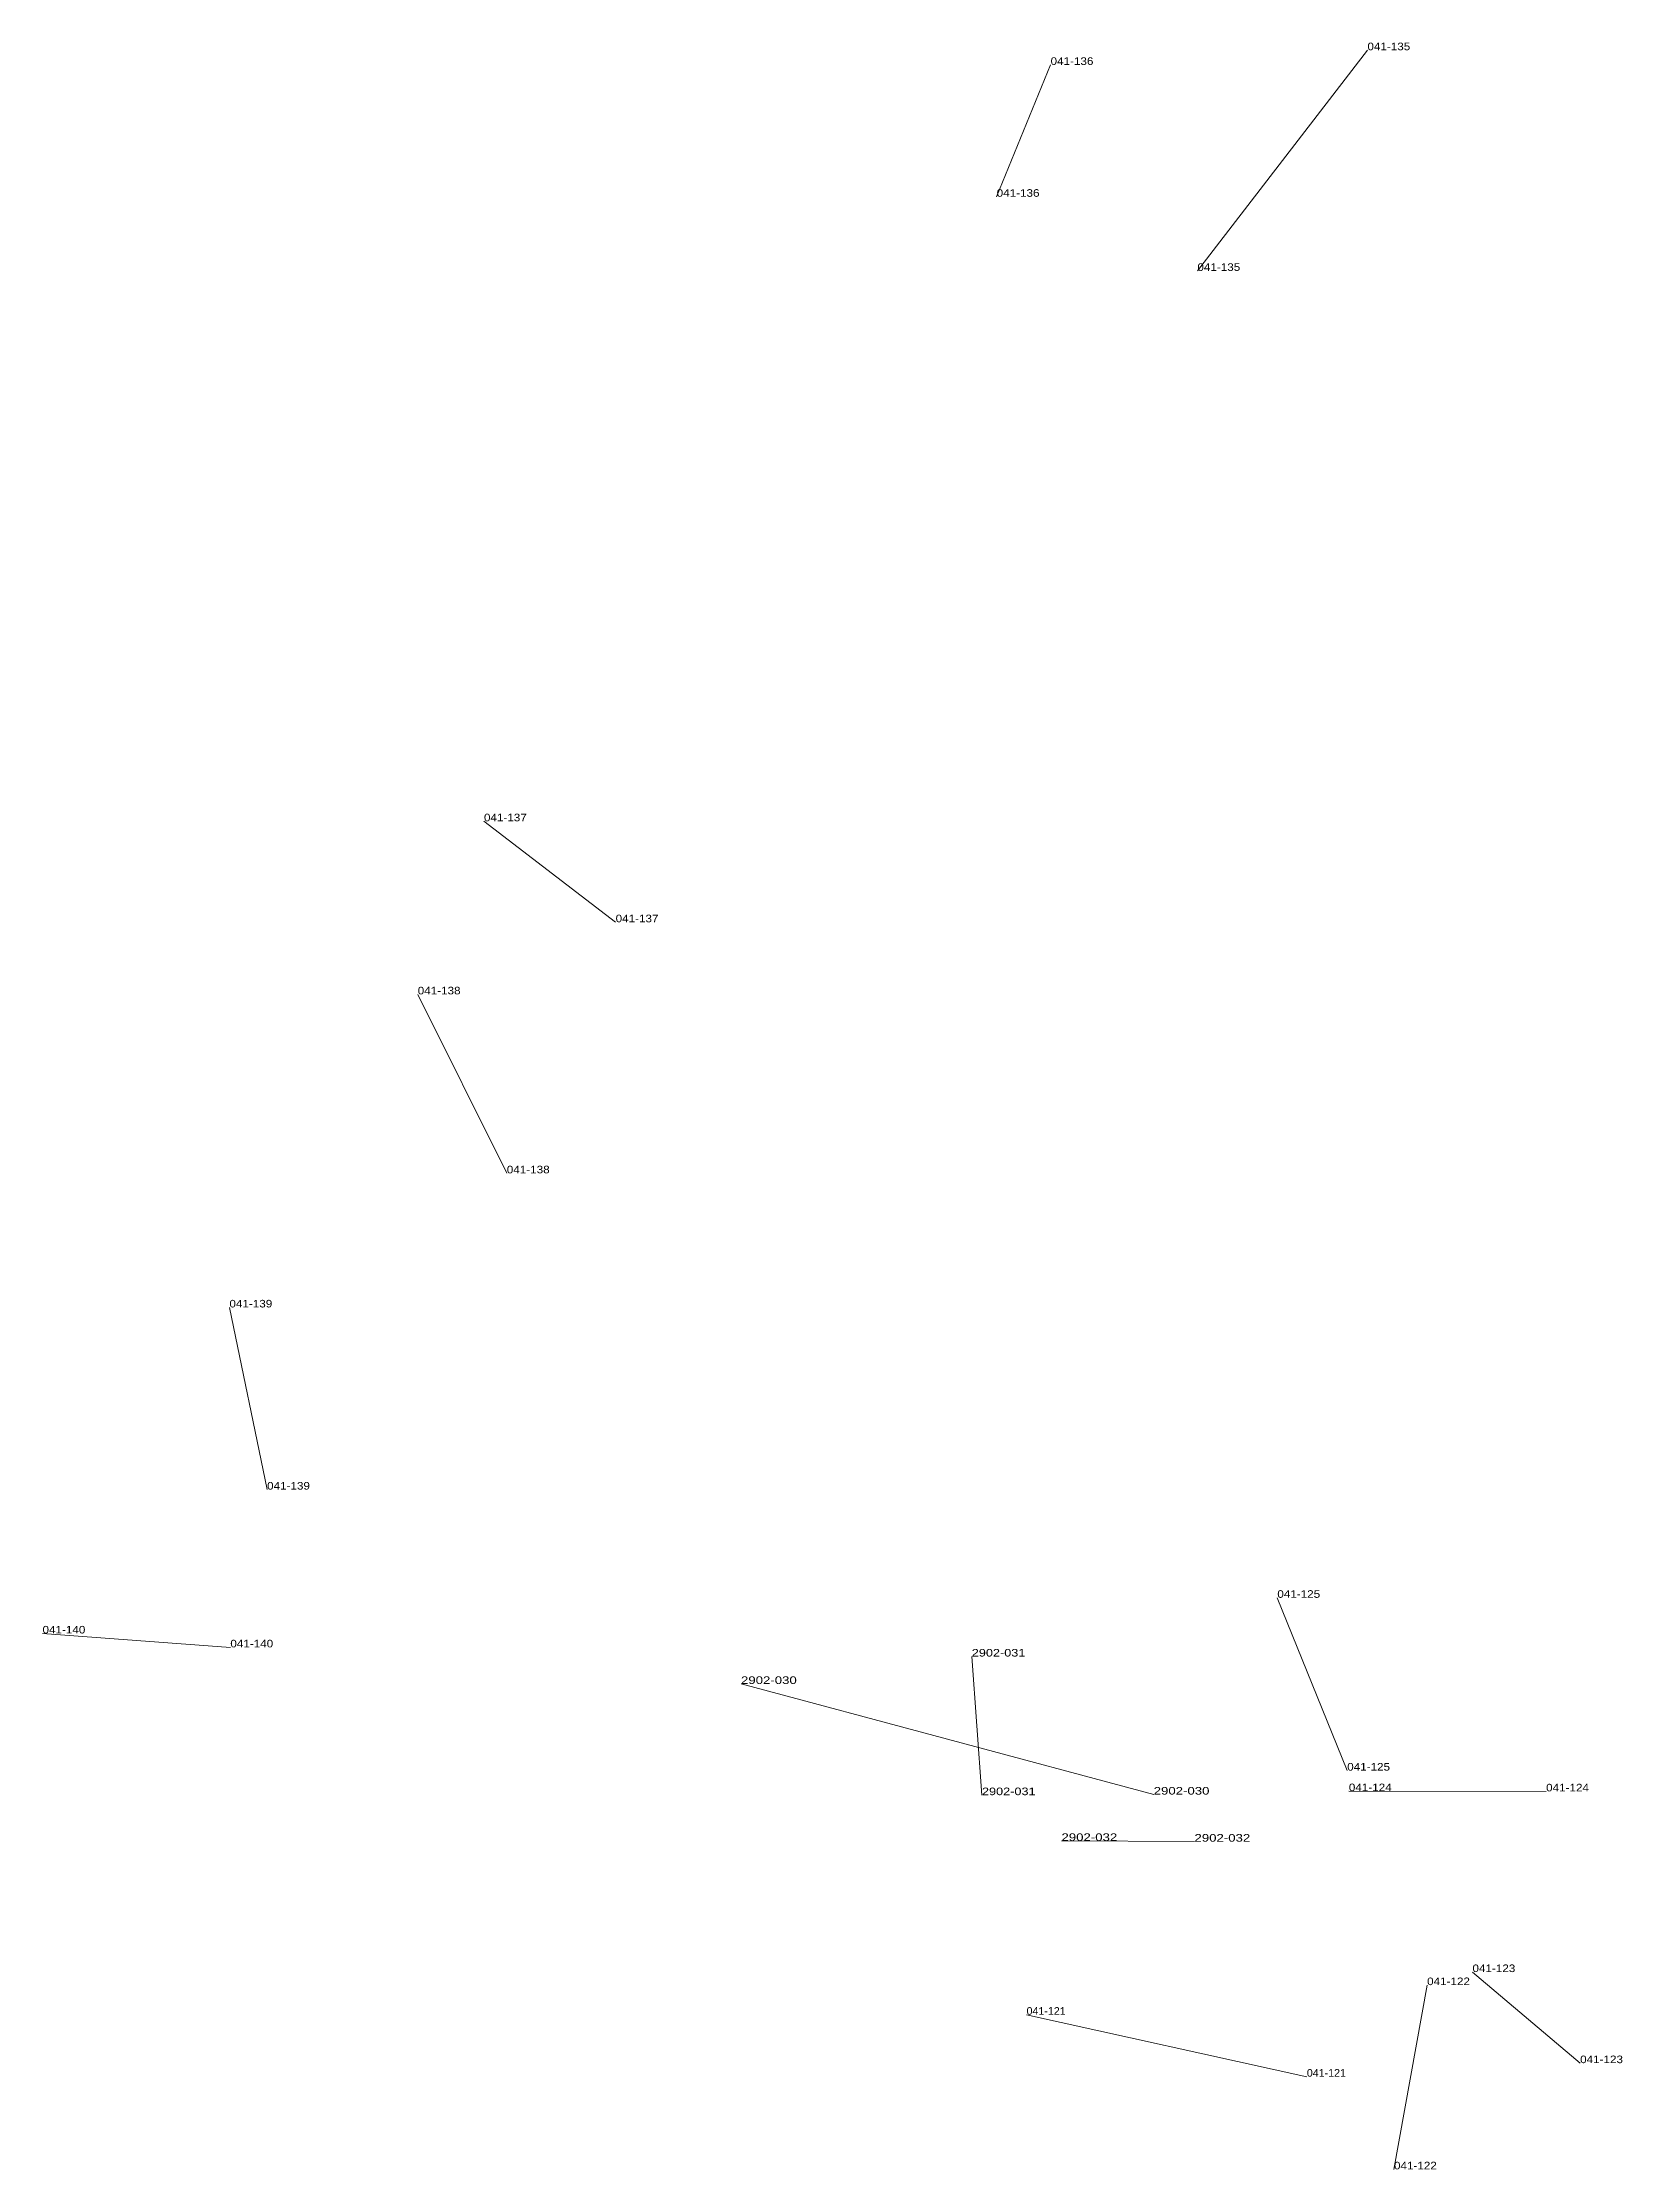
# Model space of a CAD drawing. Header units: metres. Extents: x 571156 to 607184, y 703608 to 727431.
# Drawn here: x 575937 to 576353, y 722760 to 723320 of the extents above; entities that cross this region are included whole.
import ezdxf

# ---------------------------------------------------------------- set-up
doc = ezdxf.new("R2010")
doc.units = ezdxf.units.M
doc.header["$LTSCALE"] = 0.8
doc.layers.add('60', color=7, linetype='Continuous', lineweight=13)
doc.layers.add('61', color=7, linetype='Continuous')

msp = doc.modelspace()

# ---------------------------------------------------------------- texts
at = {"layer": '60'}
for s, width, p in [('041-135', 1.15, (576286.27, 723318.27)), ('041-135', 1.15, (576286.27, 723318.27)), ('041-136', 1.15, (576202.78, 723314.4)), ('041-136', 1.15, (576202.78, 723314.4)), ('041-137', 1.15, (576088.16, 723088.51)), ('041-137', 1.15, (576088.16, 723088.51)), ('041-138', 1.15, (576059.49, 723022.36)), ('041-138', 1.15, (576059.49, 723022.36)), ('041-139', 1.15, (575996.32, 722939.03)), ('041-139', 1.15, (575996.32, 722939.03)), ('041-125', 1.15, (576262.53, 722910.52)), ('041-125', 1.15, (576262.53, 722910.52)), ('041-140', 1.15, (575986.63, 722897.46)), ('041-140', 1.15, (575986.63, 722897.46)), ('2902-031', 1.25, (576182.01, 722895.04)), ('2902-030', 1.3, (576229.95, 722858.67)), ('041-124', 1.15, (576333.36, 722859.51)), ('041-124', 1.15, (576333.36, 722859.51)), ('2902-032', 1.3, (576240.7, 722846.27)), ('041-121', 1.05, (576196.45, 722800.67)), ('041-121', 1.05, (576196.45, 722800.67)), ('041-123', 1.15, (576342.33, 722787.91)), ('041-123', 1.15, (576342.33, 722787.91)), ('041-122', 1.15, (576293.27, 722759.93)), ('041-122', 1.15, (576293.27, 722759.93))]:
    msp.add_text(s, height=2, dxfattribs=dict(at, width=width)).set_placement(p)
at = {"layer": '61'}
for s, width, p in [('041-136', 1.15, (576188.57, 723279.66)), ('041-136', 1.15, (576188.57, 723279.66)), ('041-135', 1.15, (576241.47, 723260.13)), ('041-135', 1.15, (576241.47, 723260.13)), ('041-137', 1.15, (576053.46, 723115.11)), ('041-137', 1.15, (576053.46, 723115.11)), ('041-138', 1.15, (576036.01, 723069.51)), ('041-138', 1.15, (576036.01, 723069.51)), ('041-139', 1.15, (575986.39, 722987.02)), ('041-139', 1.15, (575986.39, 722987.02)), ('041-140', 1.15, (575937.14, 722901.12)), ('041-140', 1.15, (575937.14, 722901.12)), ('2902-030', 1.3, (576121.2, 722887.82)), ('041-125', 1.15, (576280.95, 722864.99)), ('041-125', 1.15, (576280.95, 722864.99)), ('2902-031', 1.25, (576184.7, 722858.52)), ('041-124', 1.15, (576281.38, 722859.57)), ('041-124', 1.15, (576281.38, 722859.57)), ('2902-032', 1.3, (576205.65, 722846.45)), ('041-123', 1.15, (576313.96, 722811.91)), ('041-123', 1.15, (576313.96, 722811.91)), ('041-122', 1.15, (576302, 722808.47)), ('041-122', 1.15, (576302, 722808.47)), ('041-121', 1.05, (576270.31, 722784.35)), ('041-121', 1.05, (576270.31, 722784.35))]:
    msp.add_text(s, height=2, dxfattribs=dict(at, width=width)).set_placement(p)

# ---------------------------------------------------------------- linework, layer by layer
at = {"layer": '60'}
for p, q in [((576241.47, 723260.13), (576286.27, 723318.27)), ((576241.47, 723260.13), (576286.27, 723318.27)), ((576188.57, 723279.66), (576202.78, 723314.4)), ((576188.57, 723279.66), (576202.78, 723314.4)), ((576053.46, 723115.11), (576088.16, 723088.51)), ((576053.46, 723115.11), (576088.16, 723088.51)), ((576036.01, 723069.51), (576059.49, 723022.36)), ((576036.01, 723069.51), (576059.49, 723022.36)), ((575986.39, 722987.02), (575996.32, 722939.03)), ((575986.39, 722987.02), (575996.32, 722939.03)), ((576280.95, 722864.99), (576262.53, 722910.52)), ((576280.95, 722864.99), (576262.53, 722910.52)), ((575937.14, 722901.12), (575986.63, 722897.46)), ((575937.14, 722901.12), (575986.63, 722897.46)), ((576184.7, 722858.52), (576182.01, 722895.04)), ((576121.2, 722887.82), (576229.95, 722858.67)), ((576281.38, 722859.57), (576333.36, 722859.51)), ((576281.38, 722859.57), (576333.36, 722859.51)), ((576205.65, 722846.45), (576240.7, 722846.27)), ((576302, 722808.47), (576293.27, 722759.93)), ((576302, 722808.47), (576293.27, 722759.93)), ((576313.96, 722811.91), (576342.33, 722787.91)), ((576313.96, 722811.91), (576342.33, 722787.91)), ((576270.31, 722784.35), (576196.45, 722800.67)), ((576270.31, 722784.35), (576196.45, 722800.67))]:
    msp.add_line(p, q, dxfattribs=at)

msp.set_redraw_order([(e.dxf.handle, doc.entitydb.next_handle()) for e in msp.query("TEXT MTEXT ATTDEF DIMENSION ARC_DIMENSION")])  # texts and dimensions are drawn at this point

doc.saveas('drawing.dxf')
